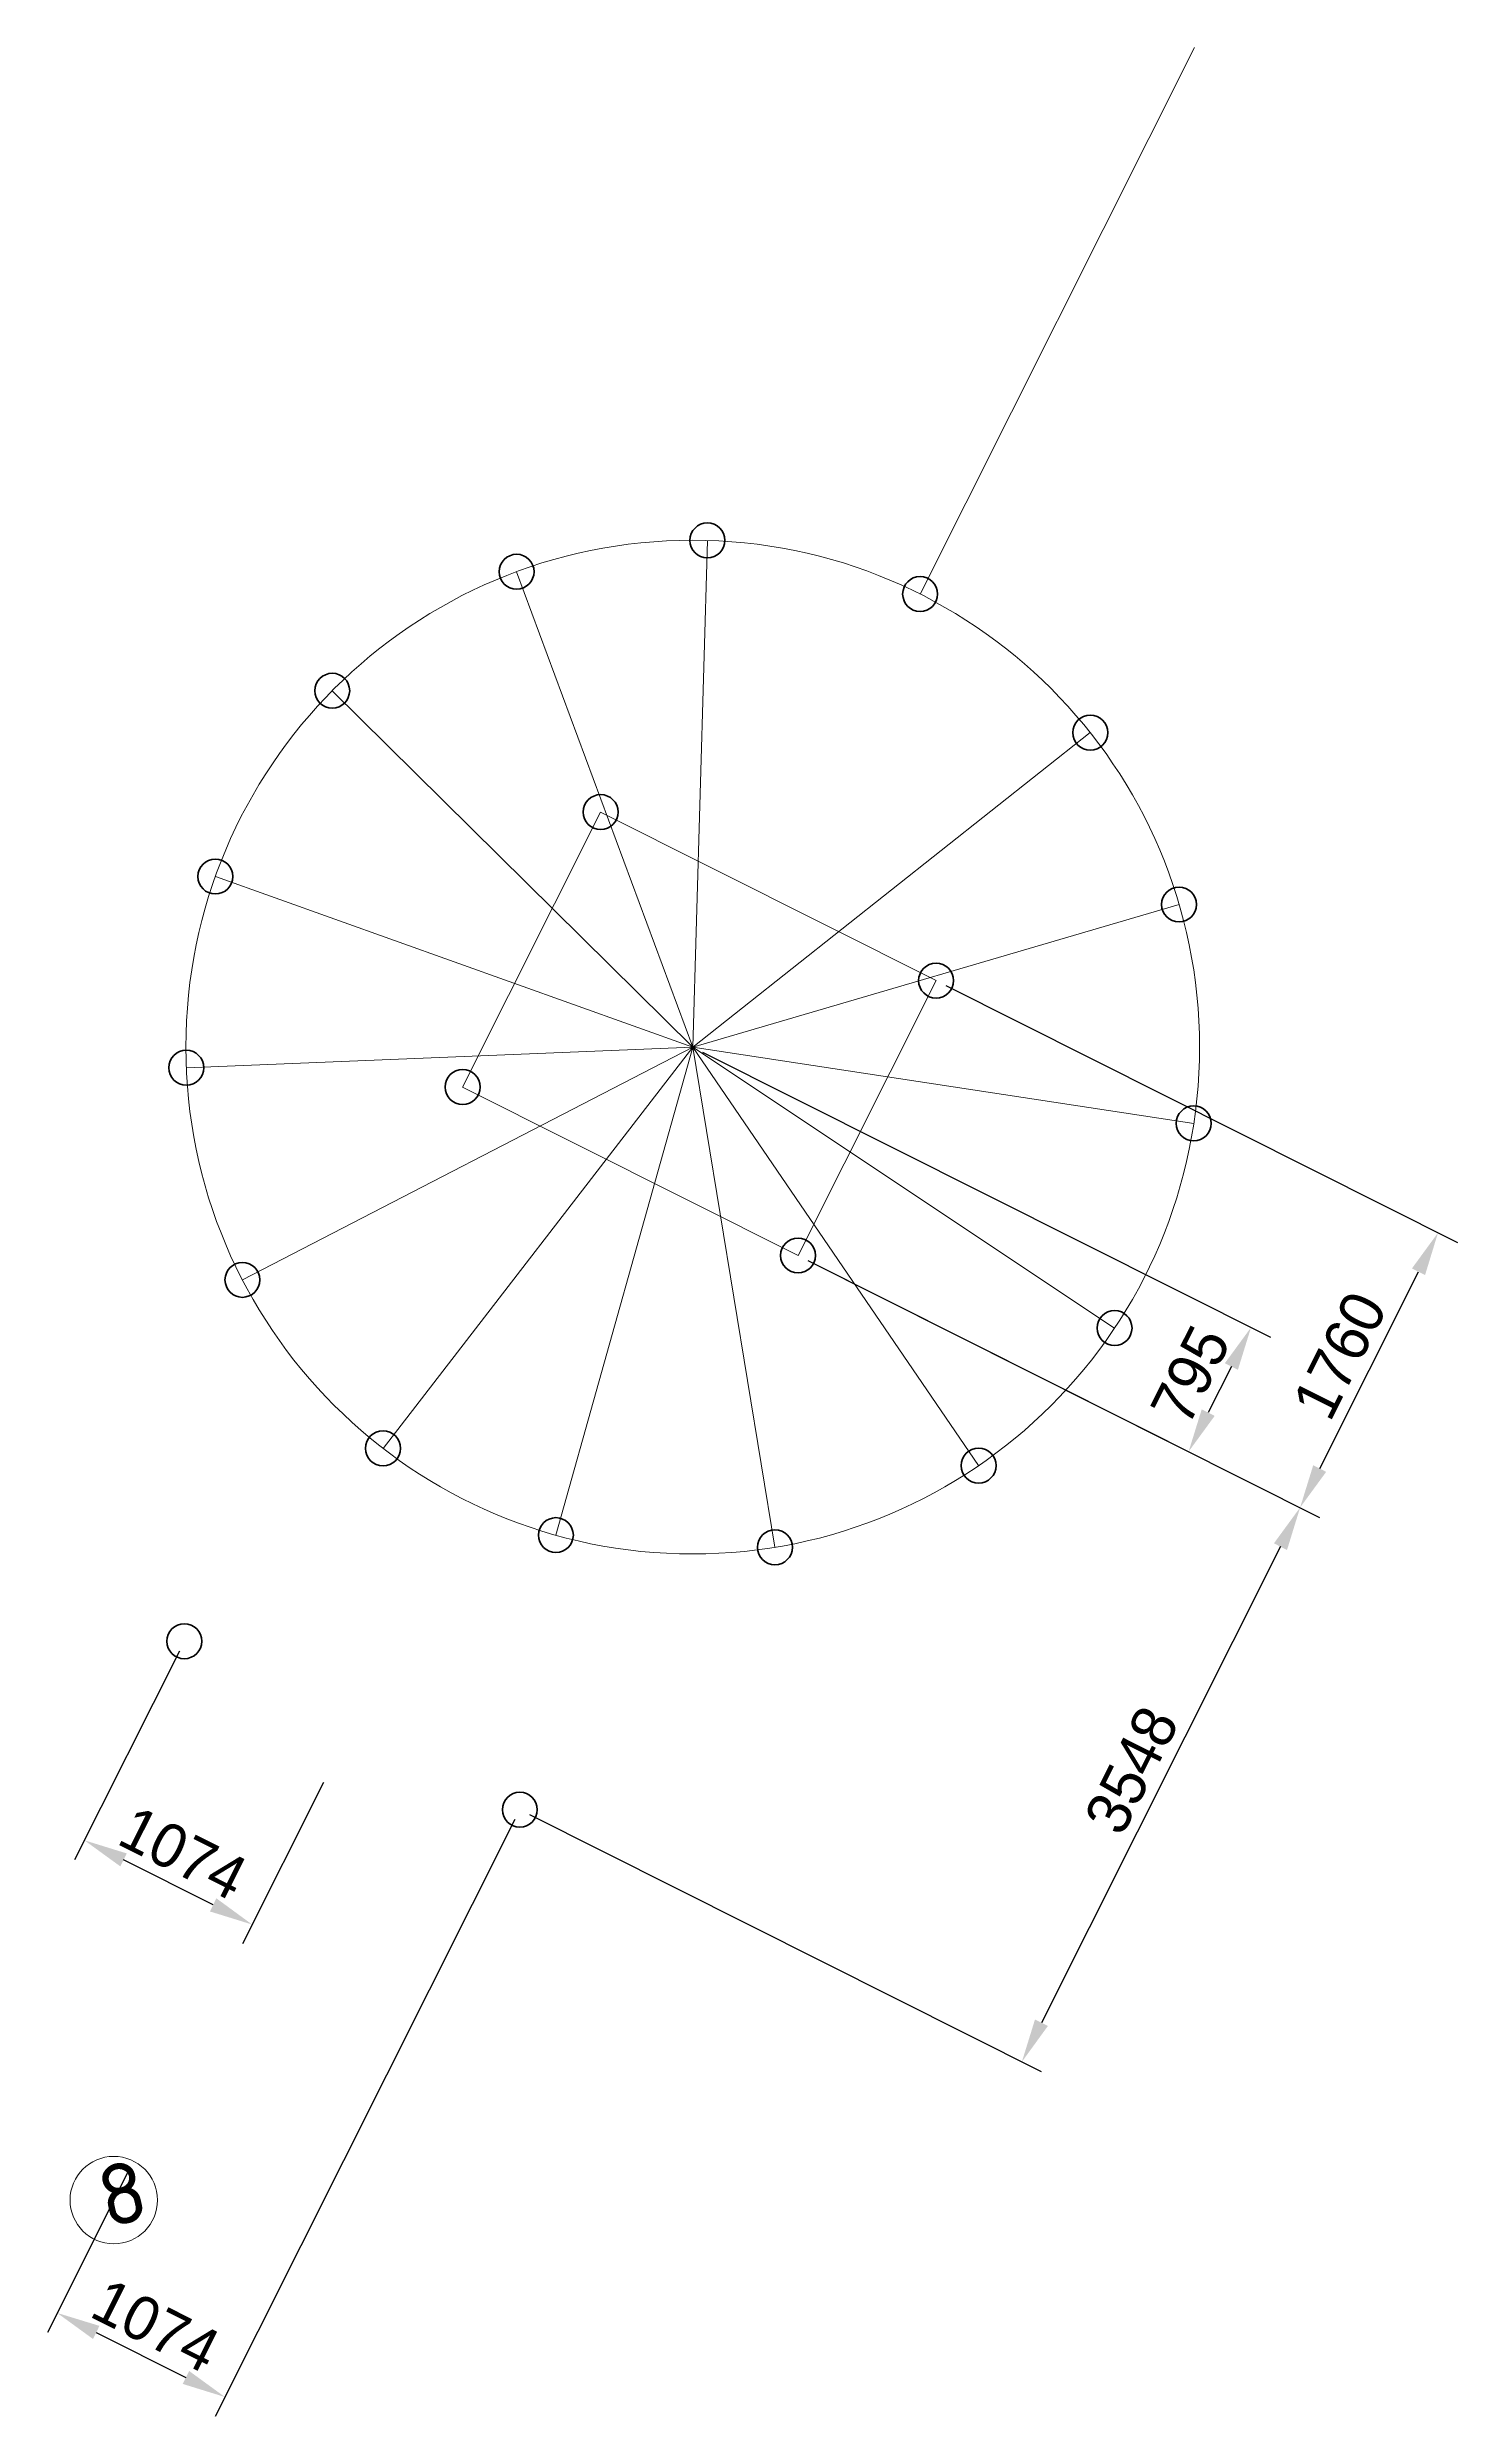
# Model space of a CAD drawing. Header units: millimetres. Extents: x -251276 to -64927, y -339544 to -199359.
# Drawn here: x -251276 to -243207, y -296158 to -282603 of the extents above; entities that cross this region are included whole.
import ezdxf

# ---------------------------------------------------------------- set-up
doc = ezdxf.new("R2010")
doc.units = ezdxf.units.MM
doc.layers.get('0').update_dxf_attribs({"color": 251, "lineweight": 15})
doc.layers.add('размеры', color=7, linetype='Continuous', lineweight=18)
doc.dimstyles.new('Аннотативный', dxfattribs={"dimscale": 0, "dimtxt": 2.5, "dimasz": 2.5, "dimexe": 1.25, "dimexo": 0.625, "dimtad": 1, "dimtxsty": 'Standard', "dimcen": 2.5, "dimadec": 0, "dimazin": 0, "dimtfac": 1, "dimtmove": 0, "dimatfit": 3, "dimfxl": 1, "dimarcsym": 0})

# ---------------------------------------------------------------- blocks, each defined once
blk = doc.blocks.new('*D389')
at = {"color": 0, "lineweight": -2, "transparency": 16777216}
for p, q in [((-247528, -288351), (-244277, -289983)), ((-246925, -289543), (-244634, -290693)), ((-244501, -290150), (-244634, -290414))]:
    blk.add_line(p, q, dxfattribs=at)
at = {"color": 0, "transparency": 16777216}
for points in [[(-244539, -290132), (-244464, -290169), (-244389, -289927)], [(-244671, -290395), (-244597, -290433), (-244746, -290637)]]:
    blk.add_solid(points, dxfattribs=at)
at = {"layer": 'Defpoints', "color": 0, "transparency": 16777216}
for p in [(-247584, -288323), (-246981, -289515), (-244746, -290637)]:
    blk.add_point(p, dxfattribs=at)
at = {"color": 0, "transparency": 16777216, "insert": (-244735, -290198), "char_height": 250, "attachment_point": 5, "rotation": 63.3373}
blk.add_mtext('795', dxfattribs=at)
blk = doc.blocks.new('*D390')
at = {"color": 0, "lineweight": -2, "transparency": 16777216}
for p, q in [((-246135, -287970), (-243207, -289441)), ((-246925, -289543), (-243997, -291014)), ((-243996, -290734), (-243431, -289608))]:
    blk.add_line(p, q, dxfattribs=at)
at = {"color": 0, "transparency": 16777216}
for points in [[(-243468, -289589), (-243393, -289627), (-243319, -289385)], [(-244033, -290715), (-243959, -290753), (-244108, -290957)]]:
    blk.add_solid(points, dxfattribs=at)
at = {"layer": 'Defpoints', "color": 0, "transparency": 16777216}
for p in [(-246191, -287942), (-243319, -289385), (-246981, -289515)]:
    blk.add_point(p, dxfattribs=at)
at = {"color": 0, "transparency": 16777216, "insert": (-243881, -290087), "char_height": 250, "attachment_point": 5, "rotation": 63.3373}
blk.add_mtext('1760', dxfattribs=at)
blk = doc.blocks.new('*D391')
at = {"color": 0, "lineweight": -2, "transparency": 16777216}
for p, q in [((-246925, -289543), (-243997, -291014)), ((-244220, -291181), (-245588, -293905)), ((-248517, -292714), (-245589, -294184))]:
    blk.add_line(p, q, dxfattribs=at)
at = {"color": 0, "transparency": 16777216}
for points in [[(-244258, -291162), (-244183, -291200), (-244108, -290957)], [(-245625, -293886), (-245551, -293923), (-245700, -294128)]]:
    blk.add_solid(points, dxfattribs=at)
at = {"layer": 'Defpoints', "color": 0, "transparency": 16777216}
for p in [(-246981, -289515), (-248573, -292686), (-245700, -294128)]:
    blk.add_point(p, dxfattribs=at)
at = {"color": 0, "transparency": 16777216, "insert": (-245072, -292459), "char_height": 250, "attachment_point": 5, "rotation": 63.3373}
blk.add_mtext('3548', dxfattribs=at)
blk = doc.blocks.new('*D392')
at = {"color": 0, "lineweight": -2, "transparency": 16777216}
for p, q in [((-248601, -292742), (-250316, -296158)), ((-250812, -294752), (-251276, -295676)), ((-250997, -295677), (-250484, -295934))]:
    blk.add_line(p, q, dxfattribs=at)
at = {"color": 0, "transparency": 16777216}
for points in [[(-250978, -295639), (-251015, -295714), (-251220, -295565)], [(-250465, -295897), (-250502, -295971), (-250260, -296046)]]:
    blk.add_solid(points, dxfattribs=at)
at = {"layer": 'Defpoints', "color": 0, "transparency": 16777216}
for p in [(-248573, -292686), (-250784, -294696), (-250260, -296046)]:
    blk.add_point(p, dxfattribs=at)
at = {"color": 0, "transparency": 16777216, "insert": (-250656, -295638), "char_height": 250, "attachment_point": 5, "rotation": 333.3373}
blk.add_mtext('1074', dxfattribs=at)
blk = doc.blocks.new('*D393')
at = {"color": 0, "lineweight": -2, "transparency": 16777216}
for p, q in [((-250520, -291778), (-251120, -292973)), ((-249696, -292530), (-250160, -293454)), ((-250328, -293231), (-250841, -292973))]:
    blk.add_line(p, q, dxfattribs=at)
at = {"color": 0, "transparency": 16777216}
for points in [[(-250822, -292936), (-250859, -293010), (-251064, -292861)], [(-250309, -293193), (-250346, -293268), (-250104, -293343)]]:
    blk.add_solid(points, dxfattribs=at)
at = {"layer": 'Defpoints', "color": 0, "transparency": 16777216}
for p in [(-250492, -291722), (-249668, -292474), (-251064, -292861)]:
    blk.add_point(p, dxfattribs=at)
at = {"color": 0, "transparency": 16777216, "insert": (-250500, -292934), "char_height": 250, "attachment_point": 5, "rotation": 333.3373}
blk.add_mtext('1074', dxfattribs=at)

msp = doc.modelspace()

# ---------------------------------------------------------------- linework, layer by layer
msp.add_line((-246282.283, -285731.139), (-244711.704, -282603.316))
at = {"ltscale": 100}
for q in [(-247499.476, -285423.985), (-248591.505, -285603.543), (-249646.267, -286284.263), (-245308.94, -286523.923), (-250314.521, -287346.967), (-244800.716, -287507.018), (-250481.208, -288441.034), (-250159.743, -289654.527), (-249355.554, -290618.467), (-248366.543, -291115.081), (-244716.703, -288759.553), (-245169.906, -289930.241), (-245947.834, -290717.384), (-247113.105, -291184.34)]:
    msp.add_line((-247583.62, -288322.764), q, dxfattribs=at)
msp.add_lwpolyline([(-246190.794, -287942.322), (-248110.384, -286978.435), (-248900.161, -288551.284), (-246980.571, -289515.171), (-246190.794, -287942.322)], dxfattribs=at)
at = {"lineweight": 60}
for centre in [(-247499.476, -285423.985), (-248591.505, -285603.543), (-246282.283, -285731.139), (-249646.267, -286284.263), (-245308.94, -286523.923), (-248110.384, -286978.435), (-250314.521, -287346.967), (-244800.716, -287507.018), (-246190.794, -287942.322), (-250481.208, -288441.034), (-248900.161, -288551.284), (-244716.703, -288759.553), (-246980.571, -289515.171), (-250159.743, -289654.527), (-245169.906, -289930.241), (-249355.554, -290618.467), (-245947.834, -290717.384), (-248366.543, -291115.081), (-247113.105, -291184.34), (-250492.28, -291722.003), (-248572.69, -292685.89)]:
    msp.add_circle(centre, 100, dxfattribs=at)
at = {"ltscale": 100}
msp.add_circle((-247583.62, -288322.764), 2900, dxfattribs=at)
at = {"layer": 'размеры'}
msp.add_circle((-250896.055, -294919.51), 250, dxfattribs=at)

# ---------------------------------------------------------------- texts
at = {"layer": 'размеры', "insert": (-251014.725, -294739.898), "char_height": 350, "attachment_point": 1, "rotation": 12.749527}
msp.add_mtext_dynamic_manual_height_columns('{\\fISOCPEUR|b0|i0|c204|p34;8}', width=6.11387, gutter_width=12.5, heights=[0], dxfattribs=at)

# ---------------------------------------------------------------- dimensions: what is measured, and where the dimension line sits
for base, p1, p2, angle, picture, middle in [((-243318.528, -289384.578), (-246980.571, -289515.171), (-246190.794, -287942.322), 243.3373236, '*D390', (-243880.978, -290086.864)), ((-244745.942, -290637.249), (-247583.62, -288322.764), (-246980.571, -289515.171), 243.3373236, '*D389', (-244735.131, -290197.879)), ((-245700.424, -294128.146), (-246980.571, -289515.171), (-248572.69, -292685.89), 243.3373236, '*D391', (-245071.926, -292458.648)), ((-251064.112, -292860.812), (-249668.261, -292474.346), (-250492.28, -291722.003), 333.3373236, '*D393', (-250500.076, -292934.222)), ((-250260.132, -296046.447), (-250783.871, -294696.094), (-248572.69, -292685.89), 333.3373236, '*D392', (-250655.891, -295637.914))]:
    dim = msp.add_linear_dim(base=base, p1=p1, p2=p2, angle=angle, dimstyle='Аннотативный')
    dim.commit()
    dim.dimension.update_dxf_attribs({"geometry": picture, "text_midpoint": middle})

doc.saveas('drawing.dxf')
